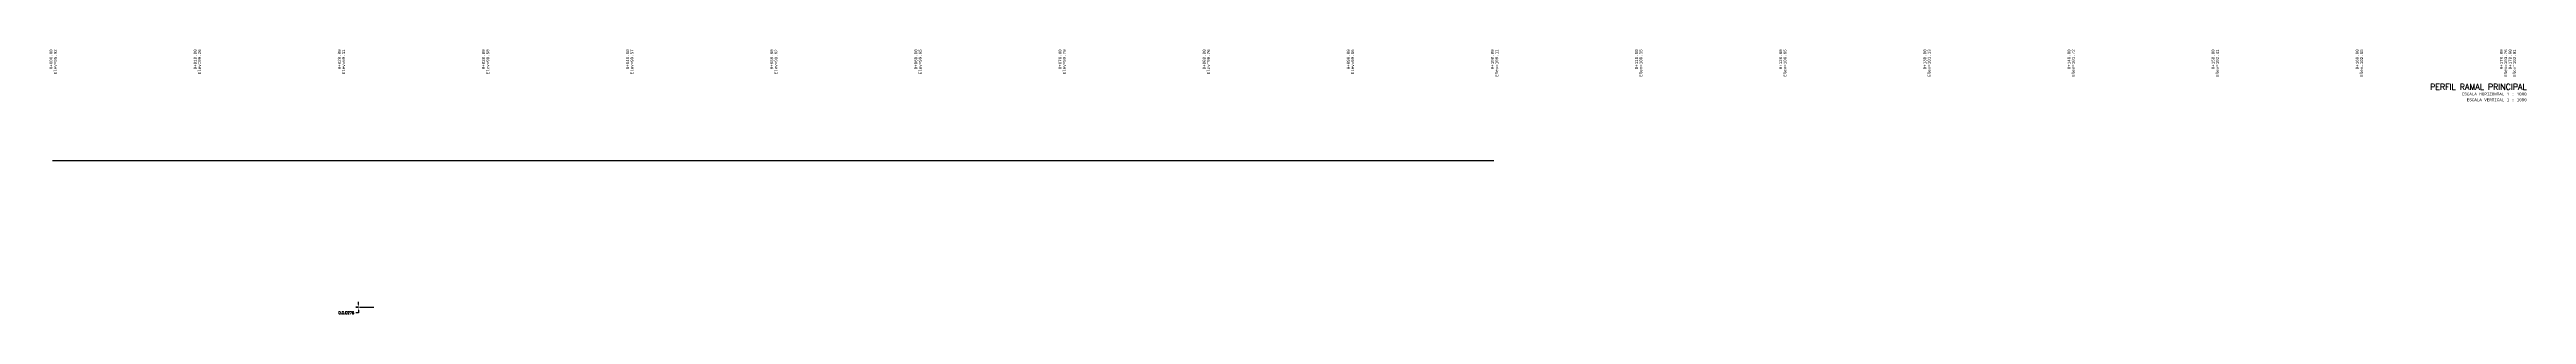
# Model space of a CAD drawing. Header units: metres. Extents: x 0 to 1752, y 632 to 1210.
# Drawn here: x 1354.6 to 1526.5, y 1097.6 to 1115.9 of the extents above; entities that cross this region are included whole.
import ezdxf
from ezdxf.enums import TextEntityAlignment as Align

# ---------------------------------------------------------------- set-up
doc = ezdxf.new("R2010")
doc.units = ezdxf.units.M
doc.header["$PDMODE"] = 32
doc.header["$PDSIZE"] = 0.2
doc.layers.add('CVL_PERF_TX', color=2, linetype='Continuous')
doc.styles.add('HUECA1', font='hueca1.shx')
doc.styles.add('MONOTXT4', font='monotxt4.shx')
doc.styles.get("Standard").update_dxf_attribs({"font": 'simplex.shx'})
doc.dimstyles.get("Standard").update_dxf_attribs({"dimtxt": 0.18, "dimasz": 0.18, "dimexe": 0.18, "dimexo": 0.0625, "dimgap": 0.09, "dimtad": 0, "dimtih": 1, "dimtoh": 1, "dimdec": 4, "dimzin": 0, "dimdsep": 46, "dimtxsty": 'Standard', "dimcen": 0.09, "dimadec": 0, "dimazin": 0, "dimtfac": 1, "dimtdec": 4, "dimtofl": 0, "dimtmove": 0, "dimatfit": 3, "dimfxl": 1, "dimtolj": 1, "dimtzin": 0, "dimarcsym": 0})

# ---------------------------------------------------------------- blocks, each defined once
blk = doc.blocks.new('*D75')
at = {"color": 0, "lineweight": -2, "transparency": 16777216}
for p, q in [((1376.07, 1098.26), (1376.07, 1098.44)), ((1376.08, 1098.08), (1375.89, 1098.08)), ((1376.08, 1098.05), (1375.89, 1098.05)), ((1376.07, 1097.69), (1375.89, 1097.69)), ((1376.07, 1097.87), (1376.07, 1097.69))]:
    blk.add_line(p, q, dxfattribs=at)
at = {"color": 0, "lineweight": 25, "transparency": 16777216}
for points in [[(1376.04, 1098.26), (1376.1, 1098.26), (1376.07, 1098.08)], [(1376.04, 1097.87), (1376.1, 1097.87), (1376.07, 1098.05)]]:
    blk.add_solid(points, dxfattribs=at)
at = {"layer": 'Defpoints', "color": 0, "lineweight": 25, "transparency": 16777216}
for p in [(1376.07, 1098.05), (1376.14, 1098.08), (1376.14, 1098.05)]:
    blk.add_point(p, dxfattribs=at)
at = {"color": 0, "transparency": 16777216, "insert": (1375.23, 1097.69), "char_height": 0.18, "attachment_point": 5}
blk.add_mtext('\\A1;0.0.0276', dxfattribs=at)

msp = doc.modelspace()

# ---------------------------------------------------------------- linework, layer by layer
at = {"flags": 128}
for points in [[(1354.84966, 1108.2422), (1454.84966, 1108.2422)], [(1376.14088, 1098.07073), (1376.14088, 1098.08073), (1377.14088, 1098.08073)]]:
    msp.add_lwpolyline(points, dxfattribs=at)

# ---------------------------------------------------------------- texts
at = {"layer": 'CVL_PERF_TX', "color": 2, "style": 'MONOTXT4'}
for s, p in [('0+000.00', (1354.74287, 1115.96264)), ('Elev=95.92', (1355.04287, 1115.96264)), ('0+010.00', (1364.74287, 1115.96264)), ('Elev=99.26', (1365.04287, 1115.96264)), ('0+020.00', (1374.74287, 1115.96264)), ('Elev=99.31', (1375.04287, 1115.96264)), ('0+030.00', (1384.74287, 1115.96264)), ('Elev=99.50', (1385.04287, 1115.96264)), ('0+040.00', (1394.74287, 1115.96264)), ('Elev=99.57', (1395.04287, 1115.96264)), ('0+050.00', (1404.74287, 1115.96264)), ('Elev=99.62', (1405.04287, 1115.96264)), ('0+060.00', (1414.74287, 1115.96264)), ('Elev=99.65', (1415.04287, 1115.96264)), ('0+070.00', (1424.74287, 1115.96264)), ('Elev=99.70', (1425.04287, 1115.96264)), ('0+080.00', (1434.74287, 1115.96264)), ('Elev=99.76', (1435.04287, 1115.96264)), ('0+090.00', (1444.74287, 1115.96264)), ('Elev=99.86', (1445.04287, 1115.96264)), ('0+100.00', (1454.74287, 1115.96264)), ('Elev=100.11', (1455.04287, 1115.96264)), ('0+110.00', (1464.74287, 1115.96264)), ('Elev=100.35', (1465.04287, 1115.96264)), ('0+120.00', (1474.74287, 1115.96264)), ('Elev=100.65', (1475.04287, 1115.96264)), ('0+130.00', (1484.74287, 1115.96264)), ('Elev=101.13', (1485.04287, 1115.96264)), ('0+140.00', (1494.74287, 1115.96264)), ('Elev=101.72', (1495.04287, 1115.96264)), ('0+150.00', (1504.74287, 1115.96264)), ('Elev=102.41', (1505.04287, 1115.96264)), ('0+160.00', (1514.74287, 1115.96264)), ('Elev=102.85', (1515.04287, 1115.96264)), ('0+170.00', (1524.74287, 1115.96264)), ('Elev=103.76', (1525.04287, 1115.96264)), ('0+170.60', (1525.35113, 1115.96264)), ('Elev=103.81', (1525.65113, 1115.96264))]:
    msp.add_text(s, height=0.2, rotation=90, dxfattribs=at).set_placement(p, align=Align.MIDDLE_RIGHT)
at = {"layer": 'CVL_PERF_TX', "color": 1, "style": 'HUECA1'}
msp.add_text('PERFIL RAMAL PRINCIPAL', height=0.4, dxfattribs=at).set_placement((1526.50113, 1113.56264), align=Align.TOP_RIGHT)
at = {"layer": 'CVL_PERF_TX', "color": 2, "style": 'MONOTXT4'}
for s, p in [('ESCALA HORIZONTAL 1 : 1000', (1526.50113, 1112.96264)), ('ESCALA VERTICAL 1 : 1000', (1526.50113, 1112.56264))]:
    msp.add_text(s, height=0.2, dxfattribs=at).set_placement(p, align=Align.TOP_RIGHT)

# ---------------------------------------------------------------- dimensions: what is measured, and where the dimension line sits
dim = msp.add_linear_dim(base=(1376.07222, 1098.05312), p1=(1376.14088, 1098.08073), p2=(1376.14088, 1098.05312), angle=90, text='0.<>', dimstyle='Standard')
dim.commit()
dim.dimension.update_dxf_attribs({"geometry": '*D75', "text_midpoint": (1375.23222, 1097.69312)})

doc.saveas('drawing.dxf')
